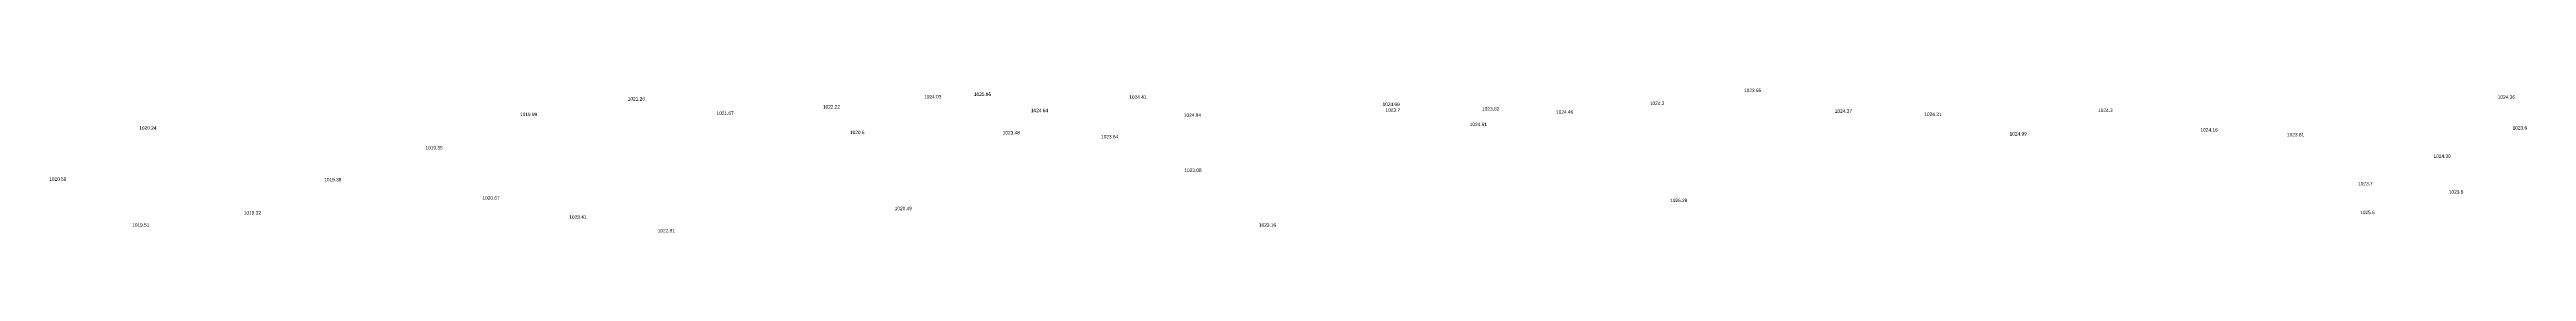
# Model space of a CAD drawing. Header units: inches. Extents: x 628884 to 629912, y 4519174 to 4520145.
# Drawn here: x 629370.1 to 629513.9, y 4519206.4 to 4519214.8 of the extents above; entities that cross this region are included whole.
import ezdxf

# ---------------------------------------------------------------- set-up
doc = ezdxf.new("R2010")
doc.units = ezdxf.units.IN
doc.header["$MEASUREMENT"] = 0

msp = doc.modelspace()

# ---------------------------------------------------------------- texts
for s, p in [('1021.26', (629403.66, 4519214.08, 1021.26)), ('1024.03', (629420.87, 4519214.2, 1024.03)), ('1025.86', (629423.76, 4519214.35, 1025.86)), ('1024.41', (629432.78, 4519214.18, 1024.41)), ('1023.95', (629468.48, 4519214.57, 1023.95)), ('1024.36', (629512.25, 4519214.18, 1024.36)), ('1019.99', (629397.4, 4519213.17, 1019.99)), ('1021.67', (629408.81, 4519213.24, 1021.67)), ('1022.22', (629414.99, 4519213.61, 1022.22)), ('1024.64', (629427.07, 4519213.4, 1024.64)), ('1024.84', (629435.95, 4519213.13, 1024.84)), ('1024.69', (629447.49, 4519213.76, 1024.69)), ('1023.7', (629447.66, 4519213.42, 1023.7)), ('1024.61', (629452.55, 4519212.59, 1024.61)), ('1023.82', (629453.27, 4519213.49, 1023.82)), ('1024.46', (629457.56, 4519213.31, 1024.46)), ('1024.3', (629463.01, 4519213.82, 1024.3)), ('1024.37', (629473.75, 4519213.36, 1024.37)), ('1024.31', (629478.95, 4519213.18, 1024.31)), ('1024.3', (629489.04, 4519213.41, 1024.3)), ('1020.24', (629375.29, 4519212.38, 1020.24)), ('1019.35', (629391.91, 4519211.23, 1019.35)), ('1020.5', (629416.56, 4519212.12, 1020.5)), ('1023.48', (629425.43, 4519212.1, 1023.48)), ('1023.64', (629431.14, 4519211.87, 1023.64)), ('1024.99', (629483.9, 4519212.04, 1024.99)), ('1024.16', (629494.99, 4519212.27, 1024.16)), ('1023.81', (629500.01, 4519211.99, 1023.81)), ('1023.6', (629513.11, 4519212.39, 1023.6)), ('1023.08', (629435.98, 4519209.92, 1023.08)), ('1024.39', (629508.52, 4519210.74, 1024.39)), ('1020.59', (629370.06, 4519209.4, 1020.59)), ('1019.38', (629386.03, 4519209.37, 1019.38)), ('1020.67', (629395.22, 4519208.3, 1020.67)), ('1023.7', (629504.14, 4519209.14, 1023.7)), ('1023.8', (629509.41, 4519208.65, 1023.8)), ('1019.32', (629381.36, 4519207.44, 1019.32)), ('1023.41', (629400.26, 4519207.19, 1023.41)), ('1020.49', (629419.16, 4519207.69, 1020.49)), ('1026.28', (629464.19, 4519208.16, 1026.28)), ('1025.6', (629504.26, 4519207.46, 1025.6)), ('1019.51', (629374.88, 4519206.73, 1019.51)), ('1022.91', (629405.4, 4519206.4, 1022.91)), ('1023.16', (629440.31, 4519206.73, 1023.16))]:
    msp.add_text(s, height=0.2).set_placement(p)

doc.saveas('drawing.dxf')
